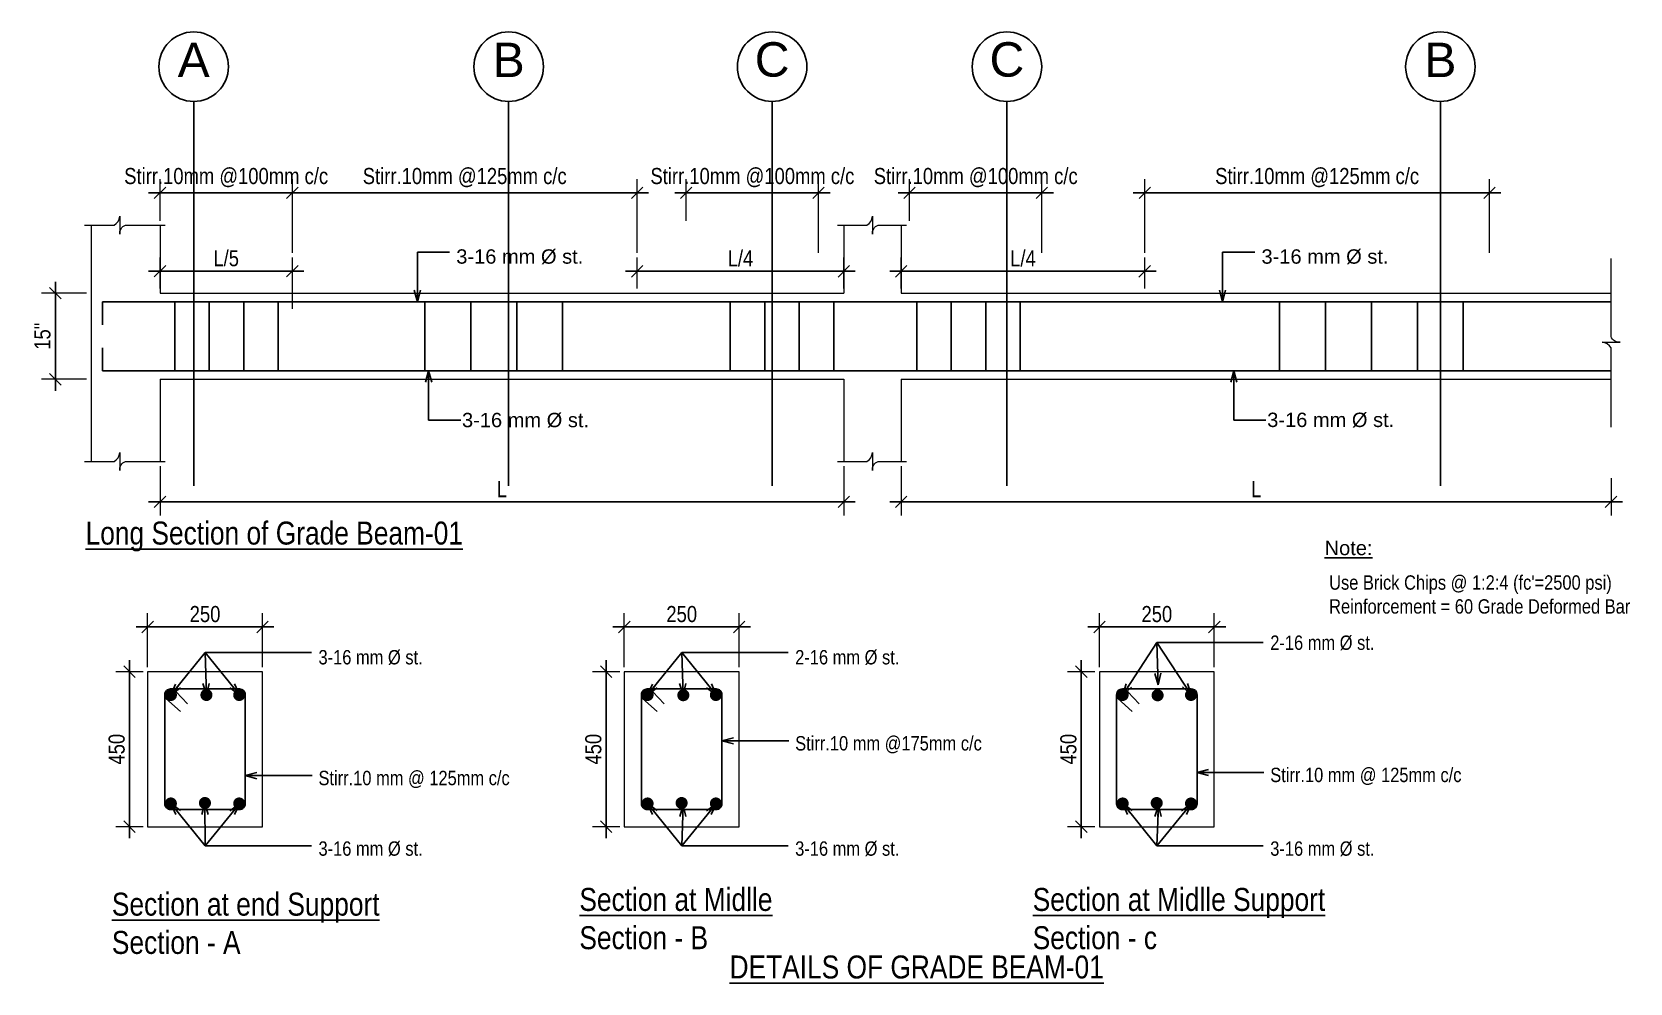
# Model space of a CAD drawing. Header units: inches. Extents: x -4010 to 65129, y -40138 to -1318.
# Drawn here: x 50636.7 to 50915, y -29588.4 to -29422.7 of the extents above; entities that cross this region are included whole.
import ezdxf

# ---------------------------------------------------------------- set-up
doc = ezdxf.new("R2010")
doc.units = ezdxf.units.IN
doc.header["$MEASUREMENT"] = 0
doc.header["$PDMODE"] = 99
doc.layers.add('DIM', color=7, linetype='Continuous', lineweight=15)
doc.layers.add('LINE', color=8, linetype='Continuous', lineweight=13)
for name, color, linetype in [('Hatch', 3, 'Continuous'), ('Rod', 1, 'Continuous'), ('TEX', 7, 'Continuous')]:
    doc.layers.add(name, color=color, linetype=linetype)
doc.styles.add('R', font='arial.ttf')
doc.styles.get("Standard").update_dxf_attribs({"font": 'ARIALN.TTF'})
doc.styles.add('style0', font='swissel.ttf')
doc.dimstyles.new('_30', dxfattribs={"dimscale": 0.4, "dimtxt": 7, "dimasz": 5, "dimexe": 6, "dimexo": 2, "dimgap": 2, "dimtad": 1, "dimdec": 0, "dimzin": 3, "dimdsep": 46, "dimlunit": 3, "dimtxsty": 'Standard', "dimblk": 'OBLIQUE', "dimcen": 0, "dimdle": 5, "dimclrt": 7, "dimazin": 0, "dimtfac": 0.0375, "dimtdec": 0, "dimtofl": 0, "dimtmove": 0, "dimatfit": 3, "dimldrblk": 'OPEN30', "dimfxl": 6, "dimtvp": 0.8, "dimtolj": 1, "dimtzin": 0, "dimlwe": -1, "dimarcsym": 0})

msp = doc.modelspace()

# ---------------------------------------------------------------- texts
at = {"layer": 'TEX'}
for s, insert, char_height, attachment_point, style in [('A', (50664.88, -29430.575), 6, 8, 'R'), ('B', (50719.734, -29430.575), 6, 8, 'R'), ('C', (50765.611, -29430.575), 6, 8, 'R'), ('C', (50806.502, -29430.575), 6, 8, 'R'), ('B', (50881.985, -29430.575), 6, 8, 'R'), ('3-16 mm %%C st.', (50710.61, -29463.167), 2.5, 7, 'style0'), ('3-16 mm %%C st.', (50850.83, -29463.167), 2.5, 7, 'style0'), ('3-16 mm %%C st.', (50711.608, -29491.653), 2.5, 7, 'style0'), ('3-16 mm %%C st.', (50851.828, -29491.622), 2.5, 7, 'style0'), ('{\\LNote:}', (50861.824, -29513.882), 2.5, 7, 'style0'), ("{\\fArial Narrow|b0|i0|c0|p34;Use Brick Chips @ 1:2:4 (fc'=2500 psi)\\PReinforcement = 60 Grade Deformed Bar}", (50862.613, -29524.069), 2.5, 7, 'style0'), ('{\\fArial Narrow|b0|i0|c0|p34;2-16 mm %%C st.}', (50852.36, -29530.444), 2.5, 7, 'style0'), ('{\\fArial Narrow|b0|i0|c0|p34;3-16 mm %%C st.}', (50686.616, -29532.977), 2.5, 7, 'style0'), ('{\\fArial Narrow|b0|i0|c0|p34;2-16 mm %%C st.}', (50769.628, -29532.977), 2.5, 7, 'style0'), ('{\\fArial Narrow|b0|i0|c0|p34;Stirr.10 mm @175mm c/c}', (50769.628, -29548.382), 2.5, 7, 'style0'), ('{\\fArial Narrow|b0|i0|c0|p34;Stirr.10 mm @ 125mm c/c}', (50686.616, -29554.426), 2.5, 7, 'style0'), ('{\\fArial Narrow|b0|i0|c0|p34;Stirr.10 mm @ 125mm c/c}', (50852.36, -29553.89), 2.5, 7, 'style0'), ('{\\fArial Narrow|b0|i0|c0|p34;3-16 mm %%C st.}', (50686.616, -29566.311), 2.5, 7, 'style0'), ('{\\fArial Narrow|b0|i0|c0|p34;3-16 mm %%C st.}', (50769.628, -29566.311), 2.5, 7, 'style0'), ('{\\fArial Narrow|b0|i0|c0|p34;3-16 mm %%C st.}', (50852.36, -29566.311), 2.5, 7, 'style0')]:
    msp.add_mtext(s, dxfattribs=dict(at, insert=insert, char_height=char_height, attachment_point=attachment_point, style=style))
at = {"layer": 'TEX', "char_height": 3.9998, "attachment_point": 1}
for s, insert in [('{\\LLong Section of Grade Beam-01}', (50646.061, -29508.005)), ('{\\LSection at end Support \\P}Section - A', (50650.634, -29572.653)), ('{\\LSection at Midlle\\P}Section - B', (50732.052, -29571.829)), ('{\\LSection at Midlle} {\\LSupport\\P\\fArial Narrow|b0|i0|c0|p34;\\lSection - }c', (50810.994, -29571.829)), ('{\\LDETAILS OF GRADE BEAM-01 }', (50758.205, -29583.597))]:
    msp.add_mtext(s, dxfattribs=dict(at, insert=insert))

# ---------------------------------------------------------------- blocks, each defined once
blk = doc.blocks.new('_Oblique')
at = {"color": 0, "linetype": 'ByBlock', "lineweight": -2}
blk.add_line((-0.5, -0.5), (0.5, 0.5), dxfattribs=at)
blk = doc.blocks.new('*D1083')
at = {"layer": 'Defpoints', "color": 0}
for p in [(50647.02, -29468.21), (50640.79, -29483.21), (50647.02, -29483.21)]:
    blk.add_point(p, dxfattribs=at)
at = {"layer": 'DIM', "color": 0}
for p, q in [((50646.22, -29468.21), (50638.39, -29468.21)), ((50646.22, -29483.21), (50638.39, -29483.21))]:
    blk.add_line(p, q, dxfattribs=at)
at = {"layer": 'DIM', "color": 0, "lineweight": -2}
blk.add_line((50640.79, -29466.21), (50640.79, -29485.21), dxfattribs=at)
at = {"layer": 'DIM', "color": 0, "lineweight": -2, "xscale": 2, "yscale": 2, "zscale": 2}
for p, rotation in [((50640.79, -29468.21), 90), ((50640.79, -29483.21), 270)]:
    blk.add_blockref('_Oblique', p, dxfattribs=dict(at, rotation=rotation))
at = {"layer": 'DIM', "color": 7, "insert": (50638.56, -29475.71), "char_height": 2.8, "attachment_point": 5, "rotation": 90}
blk.add_mtext('\\A1;15"', dxfattribs=at)
blk = doc.blocks.new('_Open30')
at = {"color": 0, "linetype": 'ByBlock', "lineweight": -2}
for p, q in [((-1, 0.27), (0, 0)), ((0, 0), (-1, -0.27)), ((0, 0), (-1, 0))]:
    blk.add_line(p, q, dxfattribs=at)
blk = doc.blocks.new('*D1084')
at = {"layer": 'Defpoints', "color": 0}
for p in [(50778.1, -29464.4), (50742.1, -29468.21), (50778.1, -29468.21)]:
    blk.add_point(p, dxfattribs=at)
at = {"layer": 'DIM', "color": 0}
for p, q in [((50742.1, -29467.41), (50742.1, -29462)), ((50778.1, -29467.41), (50778.1, -29462))]:
    blk.add_line(p, q, dxfattribs=at)
at = {"layer": 'DIM', "color": 0, "lineweight": -2}
blk.add_line((50740.1, -29464.4), (50780.1, -29464.4), dxfattribs=at)
at = {"layer": 'DIM', "color": 0, "lineweight": -2, "xscale": 2, "yscale": 2, "zscale": 2, "rotation": 180}
blk.add_blockref('_Oblique', (50742.1, -29464.4), dxfattribs=at)
at = {"layer": 'DIM', "color": 0, "lineweight": -2, "xscale": 2, "yscale": 2, "zscale": 2}
blk.add_blockref('_Oblique', (50778.1, -29464.4), dxfattribs=at)
at = {"layer": 'DIM', "color": 7, "insert": (50760.1, -29462.15), "char_height": 2.8, "attachment_point": 5}
blk.add_mtext('\\A1;L/4', dxfattribs=at)
blk = doc.blocks.new('*D1085')
at = {"layer": 'Defpoints', "color": 0}
for p in [(50742.1, -29450.72), (50682.07, -29461.99), (50742.1, -29462)]:
    blk.add_point(p, dxfattribs=at)
at = {"layer": 'DIM', "color": 0}
for p, q in [((50682.07, -29461.19), (50682.07, -29448.32)), ((50742.1, -29461.2), (50742.1, -29448.32))]:
    blk.add_line(p, q, dxfattribs=at)
at = {"layer": 'DIM', "color": 0, "lineweight": -2}
blk.add_line((50680.07, -29450.72), (50744.1, -29450.72), dxfattribs=at)
at = {"layer": 'DIM', "color": 0, "lineweight": -2, "xscale": 2, "yscale": 2, "zscale": 2, "rotation": 180}
blk.add_blockref('_Oblique', (50682.07, -29450.72), dxfattribs=at)
at = {"layer": 'DIM', "color": 0, "lineweight": -2, "xscale": 2, "yscale": 2, "zscale": 2}
blk.add_blockref('_Oblique', (50742.1, -29450.72), dxfattribs=at)
at = {"layer": 'DIM', "color": 7, "insert": (50712.08, -29448.08), "char_height": 2.8, "attachment_point": 5}
blk.add_mtext('\\A1;Stirr.10mm @125mm c/c', dxfattribs=at)
blk = doc.blocks.new('*D1086')
at = {"layer": 'Defpoints', "color": 0}
for p in [(50682.07, -29450.72), (50659.02, -29456.38), (50682.07, -29461.99)]:
    blk.add_point(p, dxfattribs=at)
at = {"layer": 'DIM', "color": 0}
for p, q in [((50659.02, -29455.58), (50659.02, -29448.32)), ((50682.07, -29461.19), (50682.07, -29448.32))]:
    blk.add_line(p, q, dxfattribs=at)
at = {"layer": 'DIM', "color": 0, "lineweight": -2}
blk.add_line((50657.02, -29450.72), (50684.07, -29450.72), dxfattribs=at)
at = {"layer": 'DIM', "color": 0, "lineweight": -2, "xscale": 2, "yscale": 2, "zscale": 2, "rotation": 180}
blk.add_blockref('_Oblique', (50659.02, -29450.72), dxfattribs=at)
at = {"layer": 'DIM', "color": 0, "lineweight": -2, "xscale": 2, "yscale": 2, "zscale": 2}
blk.add_blockref('_Oblique', (50682.07, -29450.72), dxfattribs=at)
at = {"layer": 'DIM', "color": 7, "insert": (50670.54, -29448.08), "char_height": 2.8, "attachment_point": 5}
blk.add_mtext('\\A1;Stirr.10mm @100mm c/c', dxfattribs=at)
blk = doc.blocks.new('*D1087')
at = {"layer": 'Defpoints', "color": 0}
for p in [(50830.49, -29464.4), (50788.1, -29468.21), (50830.49, -29468.21)]:
    blk.add_point(p, dxfattribs=at)
at = {"layer": 'DIM', "color": 0}
for p, q in [((50788.1, -29467.41), (50788.1, -29462)), ((50830.49, -29467.41), (50830.49, -29462))]:
    blk.add_line(p, q, dxfattribs=at)
at = {"layer": 'DIM', "color": 0, "lineweight": -2}
blk.add_line((50786.1, -29464.4), (50832.49, -29464.4), dxfattribs=at)
at = {"layer": 'DIM', "color": 0, "lineweight": -2, "xscale": 2, "yscale": 2, "zscale": 2, "rotation": 180}
blk.add_blockref('_Oblique', (50788.1, -29464.4), dxfattribs=at)
at = {"layer": 'DIM', "color": 0, "lineweight": -2, "xscale": 2, "yscale": 2, "zscale": 2}
blk.add_blockref('_Oblique', (50830.49, -29464.4), dxfattribs=at)
at = {"layer": 'DIM', "color": 7, "insert": (50809.3, -29462.15), "char_height": 2.8, "attachment_point": 5}
blk.add_mtext('\\A1;{\\fArial Narrow|b0|i0|c0|p34;L/4}', dxfattribs=at)
blk = doc.blocks.new('*D1088')
at = {"layer": 'Defpoints', "color": 0}
for p in [(50656.86, -29526.36), (50656.86, -29534.16), (50676.86, -29534.16)]:
    blk.add_point(p, dxfattribs=at)
at = {"layer": 'DIM', "color": 0}
for p, q in [((50656.86, -29533.36), (50656.86, -29523.96)), ((50676.86, -29533.36), (50676.86, -29523.96))]:
    blk.add_line(p, q, dxfattribs=at)
at = {"layer": 'DIM', "color": 0, "lineweight": -2}
blk.add_line((50678.86, -29526.36), (50654.86, -29526.36), dxfattribs=at)
at = {"layer": 'DIM', "color": 0, "lineweight": -2, "xscale": 2, "yscale": 2, "zscale": 2, "rotation": 180}
blk.add_blockref('_Oblique', (50656.86, -29526.36), dxfattribs=at)
at = {"layer": 'DIM', "color": 0, "lineweight": -2, "xscale": 2, "yscale": 2, "zscale": 2}
blk.add_blockref('_Oblique', (50676.86, -29526.36), dxfattribs=at)
at = {"layer": 'DIM', "color": 7, "insert": (50666.86, -29524.13), "char_height": 2.8, "attachment_point": 5}
blk.add_mtext('\\A1;250', dxfattribs=at)
blk = doc.blocks.new('*D1089')
at = {"layer": 'Defpoints', "color": 0}
for p in [(50659.02, -29497.54), (50778.1, -29497.54), (50778.1, -29504.56)]:
    blk.add_point(p, dxfattribs=at)
at = {"layer": 'DIM', "color": 0}
for p, q in [((50659.02, -29498.34), (50659.02, -29506.96)), ((50778.1, -29498.34), (50778.1, -29506.96))]:
    blk.add_line(p, q, dxfattribs=at)
at = {"layer": 'DIM', "color": 0, "lineweight": -2}
blk.add_line((50657.02, -29504.56), (50780.1, -29504.56), dxfattribs=at)
at = {"layer": 'DIM', "color": 0, "lineweight": -2, "xscale": 2, "yscale": 2, "zscale": 2, "rotation": 180}
blk.add_blockref('_Oblique', (50659.02, -29504.56), dxfattribs=at)
at = {"layer": 'DIM', "color": 0, "lineweight": -2, "xscale": 2, "yscale": 2, "zscale": 2}
blk.add_blockref('_Oblique', (50778.1, -29504.56), dxfattribs=at)
at = {"layer": 'DIM', "color": 7, "insert": (50718.56, -29502.36), "char_height": 2.8, "attachment_point": 5}
blk.add_mtext('\\A1;L', dxfattribs=at)
blk = doc.blocks.new('*D1090')
at = {"layer": 'Defpoints', "color": 0}
for p in [(50788.1, -29497.54), (50911.71, -29499.66), (50911.71, -29504.56)]:
    blk.add_point(p, dxfattribs=at)
at = {"layer": 'DIM', "color": 0}
for p, q in [((50788.1, -29498.34), (50788.1, -29506.96)), ((50911.71, -29500.46), (50911.71, -29506.96))]:
    blk.add_line(p, q, dxfattribs=at)
at = {"layer": 'DIM', "color": 0, "lineweight": -2}
blk.add_line((50786.1, -29504.56), (50913.71, -29504.56), dxfattribs=at)
at = {"layer": 'DIM', "color": 0, "lineweight": -2, "xscale": 2, "yscale": 2, "zscale": 2, "rotation": 180}
blk.add_blockref('_Oblique', (50788.1, -29504.56), dxfattribs=at)
at = {"layer": 'DIM', "color": 0, "lineweight": -2, "xscale": 2, "yscale": 2, "zscale": 2}
blk.add_blockref('_Oblique', (50911.71, -29504.56), dxfattribs=at)
at = {"layer": 'DIM', "color": 7, "insert": (50849.9, -29502.36), "char_height": 2.8, "attachment_point": 5}
blk.add_mtext('\\A1;L', dxfattribs=at)
blk = doc.blocks.new('*D1091')
at = {"layer": 'Defpoints', "color": 0}
for p in [(50682.07, -29464.39), (50659.02, -29468.21), (50682.07, -29471.71)]:
    blk.add_point(p, dxfattribs=at)
at = {"layer": 'DIM', "color": 0}
for p, q in [((50659.02, -29467.41), (50659.02, -29461.99)), ((50682.07, -29470.91), (50682.07, -29461.99))]:
    blk.add_line(p, q, dxfattribs=at)
at = {"layer": 'DIM', "color": 0, "lineweight": -2}
blk.add_line((50657.02, -29464.39), (50684.07, -29464.39), dxfattribs=at)
at = {"layer": 'DIM', "color": 0, "lineweight": -2, "xscale": 2, "yscale": 2, "zscale": 2, "rotation": 180}
blk.add_blockref('_Oblique', (50659.02, -29464.39), dxfattribs=at)
at = {"layer": 'DIM', "color": 0, "lineweight": -2, "xscale": 2, "yscale": 2, "zscale": 2}
blk.add_blockref('_Oblique', (50682.07, -29464.39), dxfattribs=at)
at = {"layer": 'DIM', "color": 7, "insert": (50670.54, -29462.14), "char_height": 2.8, "attachment_point": 5}
blk.add_mtext('\\A1;L/5', dxfattribs=at)
blk = doc.blocks.new('*D1092')
at = {"layer": 'Defpoints', "color": 0}
for p in [(50653.71, -29534.16), (50656.86, -29534.16), (50656.86, -29561.16)]:
    blk.add_point(p, dxfattribs=at)
at = {"layer": 'DIM', "color": 0, "lineweight": -2}
blk.add_line((50653.71, -29563.16), (50653.71, -29532.16), dxfattribs=at)
at = {"layer": 'DIM', "color": 0}
for p, q in [((50656.06, -29534.16), (50651.31, -29534.16)), ((50656.06, -29561.16), (50651.31, -29561.16))]:
    blk.add_line(p, q, dxfattribs=at)
at = {"layer": 'DIM', "color": 0, "lineweight": -2, "xscale": 2, "yscale": 2, "zscale": 2}
for p, rotation in [((50653.71, -29534.16), 90), ((50653.71, -29561.16), 270)]:
    blk.add_blockref('_Oblique', p, dxfattribs=dict(at, rotation=rotation))
at = {"layer": 'DIM', "color": 7, "insert": (50651.48, -29547.66), "char_height": 2.8, "attachment_point": 5, "rotation": 90}
blk.add_mtext('\\A1;450', dxfattribs=at)
blk = doc.blocks.new('*D1093')
at = {"layer": 'Defpoints', "color": 0}
for p in [(50773.7, -29450.72), (50750.66, -29456.38), (50773.7, -29461.99)]:
    blk.add_point(p, dxfattribs=at)
at = {"layer": 'DIM', "color": 0}
for p, q in [((50750.66, -29455.58), (50750.66, -29448.32)), ((50773.7, -29461.19), (50773.7, -29448.32))]:
    blk.add_line(p, q, dxfattribs=at)
at = {"layer": 'DIM', "color": 0, "lineweight": -2}
blk.add_line((50748.66, -29450.72), (50775.7, -29450.72), dxfattribs=at)
at = {"layer": 'DIM', "color": 0, "lineweight": -2, "xscale": 2, "yscale": 2, "zscale": 2, "rotation": 180}
blk.add_blockref('_Oblique', (50750.66, -29450.72), dxfattribs=at)
at = {"layer": 'DIM', "color": 0, "lineweight": -2, "xscale": 2, "yscale": 2, "zscale": 2}
blk.add_blockref('_Oblique', (50773.7, -29450.72), dxfattribs=at)
at = {"layer": 'DIM', "color": 7, "insert": (50762.18, -29448.08), "char_height": 2.8, "attachment_point": 5}
blk.add_mtext('\\A1;Stirr.10mm @100mm c/c', dxfattribs=at)
blk = doc.blocks.new('*D1094')
at = {"layer": 'Defpoints', "color": 0}
for p in [(50812.59, -29450.72), (50789.55, -29456.38), (50812.59, -29461.99)]:
    blk.add_point(p, dxfattribs=at)
at = {"layer": 'DIM', "color": 0}
for p, q in [((50789.55, -29455.58), (50789.55, -29448.32)), ((50812.59, -29461.19), (50812.59, -29448.32))]:
    blk.add_line(p, q, dxfattribs=at)
at = {"layer": 'DIM', "color": 0, "lineweight": -2}
blk.add_line((50787.55, -29450.72), (50814.59, -29450.72), dxfattribs=at)
at = {"layer": 'DIM', "color": 0, "lineweight": -2, "xscale": 2, "yscale": 2, "zscale": 2, "rotation": 180}
blk.add_blockref('_Oblique', (50789.55, -29450.72), dxfattribs=at)
at = {"layer": 'DIM', "color": 0, "lineweight": -2, "xscale": 2, "yscale": 2, "zscale": 2}
blk.add_blockref('_Oblique', (50812.59, -29450.72), dxfattribs=at)
at = {"layer": 'DIM', "color": 7, "insert": (50801.07, -29448.08), "char_height": 2.8, "attachment_point": 5}
blk.add_mtext('\\A1;Stirr.10mm @100mm c/c', dxfattribs=at)
blk = doc.blocks.new('*D1095')
at = {"layer": 'Defpoints', "color": 0}
for p in [(50890.54, -29450.72), (50830.51, -29461.99), (50890.54, -29462)]:
    blk.add_point(p, dxfattribs=at)
at = {"layer": 'DIM', "color": 0}
for p, q in [((50830.51, -29461.19), (50830.51, -29448.32)), ((50890.54, -29461.2), (50890.54, -29448.32))]:
    blk.add_line(p, q, dxfattribs=at)
at = {"layer": 'DIM', "color": 0, "lineweight": -2}
blk.add_line((50828.51, -29450.72), (50892.54, -29450.72), dxfattribs=at)
at = {"layer": 'DIM', "color": 0, "lineweight": -2, "xscale": 2, "yscale": 2, "zscale": 2, "rotation": 180}
blk.add_blockref('_Oblique', (50830.51, -29450.72), dxfattribs=at)
at = {"layer": 'DIM', "color": 0, "lineweight": -2, "xscale": 2, "yscale": 2, "zscale": 2}
blk.add_blockref('_Oblique', (50890.54, -29450.72), dxfattribs=at)
at = {"layer": 'DIM', "color": 7, "insert": (50860.52, -29448.08), "char_height": 2.8, "attachment_point": 5}
blk.add_mtext('\\A1;Stirr.10mm @125mm c/c', dxfattribs=at)
blk = doc.blocks.new('*D1096')
at = {"layer": 'Defpoints', "color": 0}
for p in [(50739.87, -29526.36), (50739.87, -29534.16), (50759.87, -29534.16)]:
    blk.add_point(p, dxfattribs=at)
at = {"layer": 'DIM', "color": 0}
for p, q in [((50739.87, -29533.36), (50739.87, -29523.96)), ((50759.87, -29533.36), (50759.87, -29523.96))]:
    blk.add_line(p, q, dxfattribs=at)
at = {"layer": 'DIM', "color": 0, "lineweight": -2}
blk.add_line((50761.87, -29526.36), (50737.87, -29526.36), dxfattribs=at)
at = {"layer": 'DIM', "color": 0, "lineweight": -2, "xscale": 2, "yscale": 2, "zscale": 2, "rotation": 180}
blk.add_blockref('_Oblique', (50739.87, -29526.36), dxfattribs=at)
at = {"layer": 'DIM', "color": 0, "lineweight": -2, "xscale": 2, "yscale": 2, "zscale": 2}
blk.add_blockref('_Oblique', (50759.87, -29526.36), dxfattribs=at)
at = {"layer": 'DIM', "color": 7, "insert": (50749.87, -29524.13), "char_height": 2.8, "attachment_point": 5}
blk.add_mtext('\\A1;250', dxfattribs=at)
blk = doc.blocks.new('*D1097')
at = {"layer": 'Defpoints', "color": 0}
for p in [(50736.72, -29534.16), (50739.87, -29534.16), (50739.87, -29561.16)]:
    blk.add_point(p, dxfattribs=at)
at = {"layer": 'DIM', "color": 0, "lineweight": -2}
blk.add_line((50736.72, -29563.16), (50736.72, -29532.16), dxfattribs=at)
at = {"layer": 'DIM', "color": 0}
for p, q in [((50739.07, -29534.16), (50734.32, -29534.16)), ((50739.07, -29561.16), (50734.32, -29561.16))]:
    blk.add_line(p, q, dxfattribs=at)
at = {"layer": 'DIM', "color": 0, "lineweight": -2, "xscale": 2, "yscale": 2, "zscale": 2}
for p, rotation in [((50736.72, -29534.16), 90), ((50736.72, -29561.16), 270)]:
    blk.add_blockref('_Oblique', p, dxfattribs=dict(at, rotation=rotation))
at = {"layer": 'DIM', "color": 7, "insert": (50734.49, -29547.66), "char_height": 2.8, "attachment_point": 5, "rotation": 90}
blk.add_mtext('\\A1;450', dxfattribs=at)
blk = doc.blocks.new('*D1098')
at = {"layer": 'Defpoints', "color": 0}
for p in [(50822.61, -29526.36), (50822.61, -29534.16), (50842.61, -29534.16)]:
    blk.add_point(p, dxfattribs=at)
at = {"layer": 'DIM', "color": 0}
for p, q in [((50822.61, -29533.36), (50822.61, -29523.96)), ((50842.61, -29533.36), (50842.61, -29523.96))]:
    blk.add_line(p, q, dxfattribs=at)
at = {"layer": 'DIM', "color": 0, "lineweight": -2}
blk.add_line((50844.61, -29526.36), (50820.61, -29526.36), dxfattribs=at)
at = {"layer": 'DIM', "color": 0, "lineweight": -2, "xscale": 2, "yscale": 2, "zscale": 2, "rotation": 180}
blk.add_blockref('_Oblique', (50822.61, -29526.36), dxfattribs=at)
at = {"layer": 'DIM', "color": 0, "lineweight": -2, "xscale": 2, "yscale": 2, "zscale": 2}
blk.add_blockref('_Oblique', (50842.61, -29526.36), dxfattribs=at)
at = {"layer": 'DIM', "color": 7, "insert": (50832.61, -29524.13), "char_height": 2.8, "attachment_point": 5}
blk.add_mtext('\\A1;250', dxfattribs=at)
blk = doc.blocks.new('*D1099')
at = {"layer": 'Defpoints', "color": 0}
for p in [(50819.45, -29534.16), (50822.61, -29534.16), (50822.61, -29561.16)]:
    blk.add_point(p, dxfattribs=at)
at = {"layer": 'DIM', "color": 0, "lineweight": -2}
blk.add_line((50819.45, -29563.16), (50819.45, -29532.16), dxfattribs=at)
at = {"layer": 'DIM', "color": 0}
for p, q in [((50821.81, -29534.16), (50817.05, -29534.16)), ((50821.81, -29561.16), (50817.05, -29561.16))]:
    blk.add_line(p, q, dxfattribs=at)
at = {"layer": 'DIM', "color": 0, "lineweight": -2, "xscale": 2, "yscale": 2, "zscale": 2}
for p, rotation in [((50819.45, -29534.16), 90), ((50819.45, -29561.16), 270)]:
    blk.add_blockref('_Oblique', p, dxfattribs=dict(at, rotation=rotation))
at = {"layer": 'DIM', "color": 7, "insert": (50817.22, -29547.66), "char_height": 2.8, "attachment_point": 5, "rotation": 90}
blk.add_mtext('\\A1;450', dxfattribs=at)

# ---------------------------------------------------------------- dimensions: what is measured, and where the dimension line sits
at = {"layer": 'DIM'}
for base, p1, p2, picture, middle in [((50682.067, -29450.721), (50659.02, -29456.379), (50682.067, -29461.99), '*D1086', (50670.544, -29450.721)), ((50773.703, -29450.721), (50750.655, -29456.379), (50773.703, -29461.99), '*D1093', (50762.179, -29450.721)), ((50812.593, -29450.721), (50789.546, -29456.379), (50812.593, -29461.99), '*D1094', (50801.07, -29450.721))]:
    dim = msp.add_linear_dim(base=base, p1=p1, p2=p2, angle=180, text='Stirr.10mm @100mm c/c', dimstyle='_30', dxfattribs=at)
    dim.commit()
    dim.dimension.update_dxf_attribs({"geometry": picture, "text_midpoint": middle, "dimtype": 160})
for base, p1, p2, angle, text, picture, middle in [((50742.096, -29450.721), (50682.067, -29461.99), (50742.096, -29461.995), 180, 'Stirr.10mm @125mm c/c', '*D1085', (50712.082, -29448.085)), ((50890.535, -29450.721), (50830.506, -29461.99), (50890.535, -29461.995), 180, 'Stirr.10mm @125mm c/c', '*D1095', (50860.521, -29448.085)), ((50640.787, -29483.212), (50647.02, -29468.212), (50647.02, -29483.212), 90, '15"', '*D1083', (50638.557, -29475.712)), ((50653.706, -29534.162), (50656.862, -29561.162), (50656.862, -29534.162), 90, '450', '*D1092', (50651.476, -29547.662)), ((50736.718, -29534.162), (50739.874, -29561.162), (50739.874, -29534.162), 90, '450', '*D1097', (50734.489, -29547.662)), ((50819.45, -29534.162), (50822.606, -29561.162), (50822.606, -29534.162), 90, '450', '*D1099', (50817.221, -29547.662))]:
    dim = msp.add_linear_dim(base=base, p1=p1, p2=p2, angle=angle, text=text, dimstyle='_30', dxfattribs=at)
    dim.commit()
    dim.dimension.update_dxf_attribs({"geometry": picture, "text_midpoint": middle})
for base, p1, p2, text, picture, middle in [((50682.067, -29464.39), (50659.02, -29468.212), (50682.067, -29471.712), 'L/5', '*D1091', (50670.544, -29462.143)), ((50778.096, -29464.395), (50742.096, -29468.212), (50778.096, -29468.212), 'L/4', '*D1084', (50760.096, -29462.148)), ((50830.494, -29464.395), (50788.096, -29468.212), (50830.494, -29468.212), '{\\fArial Narrow|b0|i0|c0|p34;L/4}', '*D1087', (50809.295, -29462.148)), ((50778.096, -29504.557), (50659.02, -29497.537), (50778.096, -29497.537), 'L', '*D1089', (50718.558, -29502.357)), ((50911.705, -29504.557), (50788.096, -29497.537), (50911.705, -29499.656), 'L', '*D1090', (50849.901, -29502.357)), ((50656.862, -29526.357), (50676.862, -29534.162), (50656.862, -29534.162), '250', '*D1088', (50666.862, -29524.127)), ((50739.874, -29526.357), (50759.874, -29534.162), (50739.874, -29534.162), '250', '*D1096', (50749.874, -29524.127)), ((50822.606, -29526.357), (50842.606, -29534.162), (50822.606, -29534.162), '250', '*D1098', (50832.606, -29524.127))]:
    dim = msp.add_linear_dim(base=base, p1=p1, p2=p2, text=text, dimstyle='_30', dxfattribs=at)
    dim.commit()
    dim.dimension.update_dxf_attribs({"geometry": picture, "text_midpoint": middle})

# ---------------------------------------------------------------- linework, layer by layer
at = {"layer": 'Hatch'}
for p, q in [((50664.88, -29501.783), (50664.88, -29434.802)), ((50719.734, -29501.783), (50719.734, -29434.802)), ((50765.611, -29501.783), (50765.611, -29434.802)), ((50806.502, -29501.783), (50806.502, -29434.802)), ((50881.985, -29501.783), (50881.985, -29434.802))]:
    msp.add_line(p, q, dxfattribs=at)
for centre in [(50664.88, -29428.751), (50719.734, -29428.751), (50765.611, -29428.751), (50806.502, -29428.751), (50881.985, -29428.751)]:
    msp.add_circle(centre, 6.051, dxfattribs=at)
at = {"layer": 'LINE'}
for p, q in [((50647.02, -29456.379), (50647.02, -29497.537)), ((50659.02, -29456.379), (50659.02, -29468.212)), ((50778.096, -29456.379), (50778.096, -29468.212)), ((50778.096, -29456.379), (50778.096, -29468.212)), ((50788.096, -29456.379), (50788.096, -29468.212)), ((50659.02, -29468.212), (50778.096, -29468.212)), ((50788.096, -29468.212), (50911.705, -29468.212)), ((50659.02, -29483.212), (50659.02, -29497.537)), ((50659.02, -29483.212), (50778.096, -29483.212)), ((50778.096, -29483.212), (50778.096, -29497.537)), ((50778.096, -29483.212), (50778.096, -29497.537)), ((50788.096, -29483.212), (50788.096, -29497.537)), ((50788.096, -29483.212), (50911.705, -29483.212))]:
    msp.add_line(p, q, dxfattribs=at)
for points in [[(50645.855, -29456.379), (50651.02, -29456.379, 0.2516591), (50652.02, -29454.811), (50652.02, -29457.947, -0.3614804), (50653.02, -29456.379), (50659.927, -29456.379)], [(50776.979, -29456.379), (50782.093, -29456.379, 0.2516591), (50783.093, -29454.811), (50783.093, -29457.947, -0.3614804), (50784.093, -29456.379), (50789.002, -29456.379)], [(50911.705, -29491.554), (50911.705, -29477.752, 0.2516591), (50910.137, -29476.752), (50913.274, -29476.752, -0.3614804), (50911.705, -29475.752), (50911.705, -29462.17)], [(50645.855, -29497.537), (50651.02, -29497.537, 0.2516591), (50652.02, -29495.968), (50652.02, -29499.105, -0.3614804), (50653.02, -29497.537), (50659.927, -29497.537)], [(50776.979, -29497.537), (50782.093, -29497.537, 0.2516591), (50783.093, -29495.968), (50783.093, -29499.105, -0.3614804), (50784.093, -29497.537), (50789.002, -29497.537)]]:
    msp.add_lwpolyline(points, format="xyb", dxfattribs=at)
for points in [[(50656.862, -29561.162), (50676.862, -29561.162), (50676.862, -29534.162), (50656.862, -29534.162)], [(50739.874, -29561.162), (50759.874, -29561.162), (50759.874, -29534.162), (50739.874, -29534.162)], [(50822.606, -29561.162), (50842.606, -29561.162), (50842.606, -29534.162), (50822.606, -29534.162)]]:
    msp.add_lwpolyline(points, close=True, dxfattribs=at)
at = {"layer": 'Rod'}
for p, q in [((50649.02, -29469.712), (50649.02, -29473.712)), ((50649.02, -29473.712), (50649.02, -29469.712)), ((50649.02, -29469.712), (50911.705, -29469.712)), ((50661.587, -29469.712), (50661.587, -29481.712)), ((50667.587, -29469.712), (50667.587, -29481.712)), ((50673.587, -29469.712), (50673.587, -29481.712)), ((50679.587, -29469.712), (50679.587, -29481.712)), ((50705.128, -29469.712), (50705.128, -29481.712)), ((50713.128, -29469.712), (50713.128, -29481.712)), ((50721.128, -29469.712), (50721.128, -29481.712)), ((50729.128, -29469.712), (50729.128, -29481.712)), ((50758.336, -29469.712), (50758.336, -29481.712)), ((50764.336, -29469.712), (50764.336, -29481.712)), ((50770.336, -29469.712), (50770.336, -29481.712)), ((50776.336, -29469.712), (50776.336, -29481.712)), ((50790.813, -29469.712), (50790.813, -29481.712)), ((50796.813, -29469.712), (50796.813, -29481.712)), ((50802.813, -29469.712), (50802.813, -29481.712)), ((50808.813, -29469.712), (50808.813, -29481.712)), ((50853.974, -29469.712), (50853.974, -29481.712)), ((50861.974, -29469.712), (50861.974, -29481.712)), ((50869.974, -29469.712), (50869.974, -29481.712)), ((50877.974, -29469.712), (50877.974, -29481.712)), ((50885.974, -29469.712), (50885.974, -29481.712)), ((50649.02, -29481.712), (50649.02, -29477.712)), ((50649.02, -29481.712), (50649.02, -29477.712)), ((50649.02, -29481.712), (50911.705, -29481.712))]:
    msp.add_line(p, q, dxfattribs=at)
msp.add_lwpolyline([(50911.705, -29481.712), (50812.096, -29481.712)], dxfattribs=at)
for points in [[(50660.862, -29558.162), (50672.862, -29558.162, 0.4142136), (50673.862, -29557.162), (50673.862, -29538.162, 0.4142136), (50672.862, -29537.162), (50660.862, -29537.162, 0.4142136), (50659.862, -29538.162), (50659.862, -29557.162, 0.4142136)], [(50743.874, -29558.162), (50755.874, -29558.162, 0.4142136), (50756.874, -29557.162), (50756.874, -29538.162, 0.4142136), (50755.874, -29537.162), (50743.874, -29537.162, 0.4142136), (50742.874, -29538.162), (50742.874, -29557.162, 0.4142136)], [(50826.606, -29558.162), (50838.606, -29558.162, 0.4142136), (50839.606, -29557.162), (50839.606, -29538.162, 0.4142136), (50838.606, -29537.162), (50826.606, -29537.162, 0.4142136), (50825.606, -29538.162), (50825.606, -29557.162, 0.4142136)]]:
    msp.add_lwpolyline(points, format="xyb", close=True, dxfattribs=at)
at = {"layer": 'Rod', "const_width": 1.05}
for points in [[(50660.388, -29538.212, -1), (50661.438, -29538.212, -1)], [(50666.577, -29538.211, -1), (50667.627, -29538.211, -1)], [(50673.336, -29538.212, 1), (50672.286, -29538.212, 1)], [(50743.401, -29538.212, -1), (50744.451, -29538.212, -1)], [(50749.621, -29538.25, 1), (50750.671, -29538.25, 1)], [(50756.348, -29538.212, 1), (50755.298, -29538.212, 1)], [(50826.133, -29538.212, -1), (50827.183, -29538.212, -1)], [(50832.217, -29538.268, -1), (50833.267, -29538.268, -1)], [(50839.08, -29538.212, 1), (50838.03, -29538.212, 1)], [(50660.388, -29557.112, 1), (50661.438, -29557.112, 1)], [(50666.315, -29557.03, 1), (50667.365, -29557.03, 1)], [(50673.336, -29557.112, -1), (50672.286, -29557.112, -1)], [(50743.401, -29557.112, 1), (50744.451, -29557.112, 1)], [(50749.327, -29557.03, 1), (50750.377, -29557.03, 1)], [(50756.348, -29557.112, -1), (50755.298, -29557.112, -1)], [(50826.133, -29557.112, 1), (50827.183, -29557.112, 1)], [(50832.059, -29557.03, 1), (50833.109, -29557.03, 1)], [(50839.08, -29557.112, -1), (50838.03, -29557.112, -1)]]:
    msp.add_lwpolyline(points, format="xyb", close=True, dxfattribs=at)
at = {"layer": 'Rod'}
for points in [[(50659.992, -29537.754, 0.2624441), (50660.047, -29538.826), (50662.578, -29541.081)], [(50660.884, -29537.162, -0.3032581), (50661.807, -29537.667), (50663.811, -29539.777)], [(50743.005, -29537.754, 0.2624441), (50743.059, -29538.826), (50745.59, -29541.081)], [(50743.896, -29537.162, -0.3032581), (50744.82, -29537.667), (50746.823, -29539.777)], [(50825.737, -29537.754, 0.2624441), (50825.791, -29538.826), (50828.322, -29541.081)], [(50826.628, -29537.162, -0.3032581), (50827.552, -29537.667), (50829.555, -29539.777)]]:
    msp.add_lwpolyline(points, format="xyb", dxfattribs=at)

msp.set_redraw_order([(e.dxf.handle, doc.entitydb.next_handle()) for e in msp.query("TEXT MTEXT ATTDEF DIMENSION ARC_DIMENSION")])  # texts and dimensions are drawn at this point

# ---------------------------------------------------------------- leaders
at = {"layer": 'DIM'}
for points in [[(50703.834, -29469.712), (50703.834, -29461.078), (50709.427, -29461.078)], [(50844.054, -29469.712), (50844.054, -29461.078), (50849.647, -29461.078)], [(50705.803, -29481.712), (50705.803, -29490.346), (50711.396, -29490.346)], [(50846.023, -29481.712), (50846.023, -29490.346), (50851.617, -29490.346)], [(50826.658, -29538.212), (50832.606, -29529.047)], [(50832.846, -29536.454), (50832.606, -29529.047)], [(50838.606, -29538.162), (50832.606, -29529.047), (50851.138, -29529.047)], [(50660.913, -29538.212), (50666.862, -29530.804)], [(50667.102, -29538.211), (50666.862, -29530.804)], [(50672.862, -29538.162), (50666.862, -29530.804), (50685.394, -29530.804)], [(50743.926, -29538.212), (50749.874, -29530.804)], [(50750.114, -29538.211), (50749.874, -29530.804)], [(50755.874, -29538.162), (50749.874, -29530.804), (50768.406, -29530.804)], [(50756.874, -29546.208), (50768.518, -29546.208)], [(50673.862, -29552.252), (50685.506, -29552.252)], [(50839.606, -29551.716), (50851.25, -29551.716)], [(50660.913, -29557.112), (50666.862, -29564.507)], [(50666.84, -29557.03), (50666.862, -29564.507)], [(50672.862, -29557.162), (50666.862, -29564.507), (50685.394, -29564.507)], [(50743.926, -29557.112), (50749.874, -29564.507)], [(50750.138, -29557.386), (50749.874, -29564.507)], [(50755.874, -29557.162), (50749.874, -29564.507), (50768.406, -29564.507)], [(50826.658, -29557.112), (50832.606, -29564.507)], [(50832.87, -29557.386), (50832.606, -29564.507)], [(50838.606, -29557.162), (50832.606, -29564.507), (50851.138, -29564.507)]]:
    msp.add_leader(points, dimstyle='_30', dxfattribs=at)

doc.saveas('drawing.dxf')
